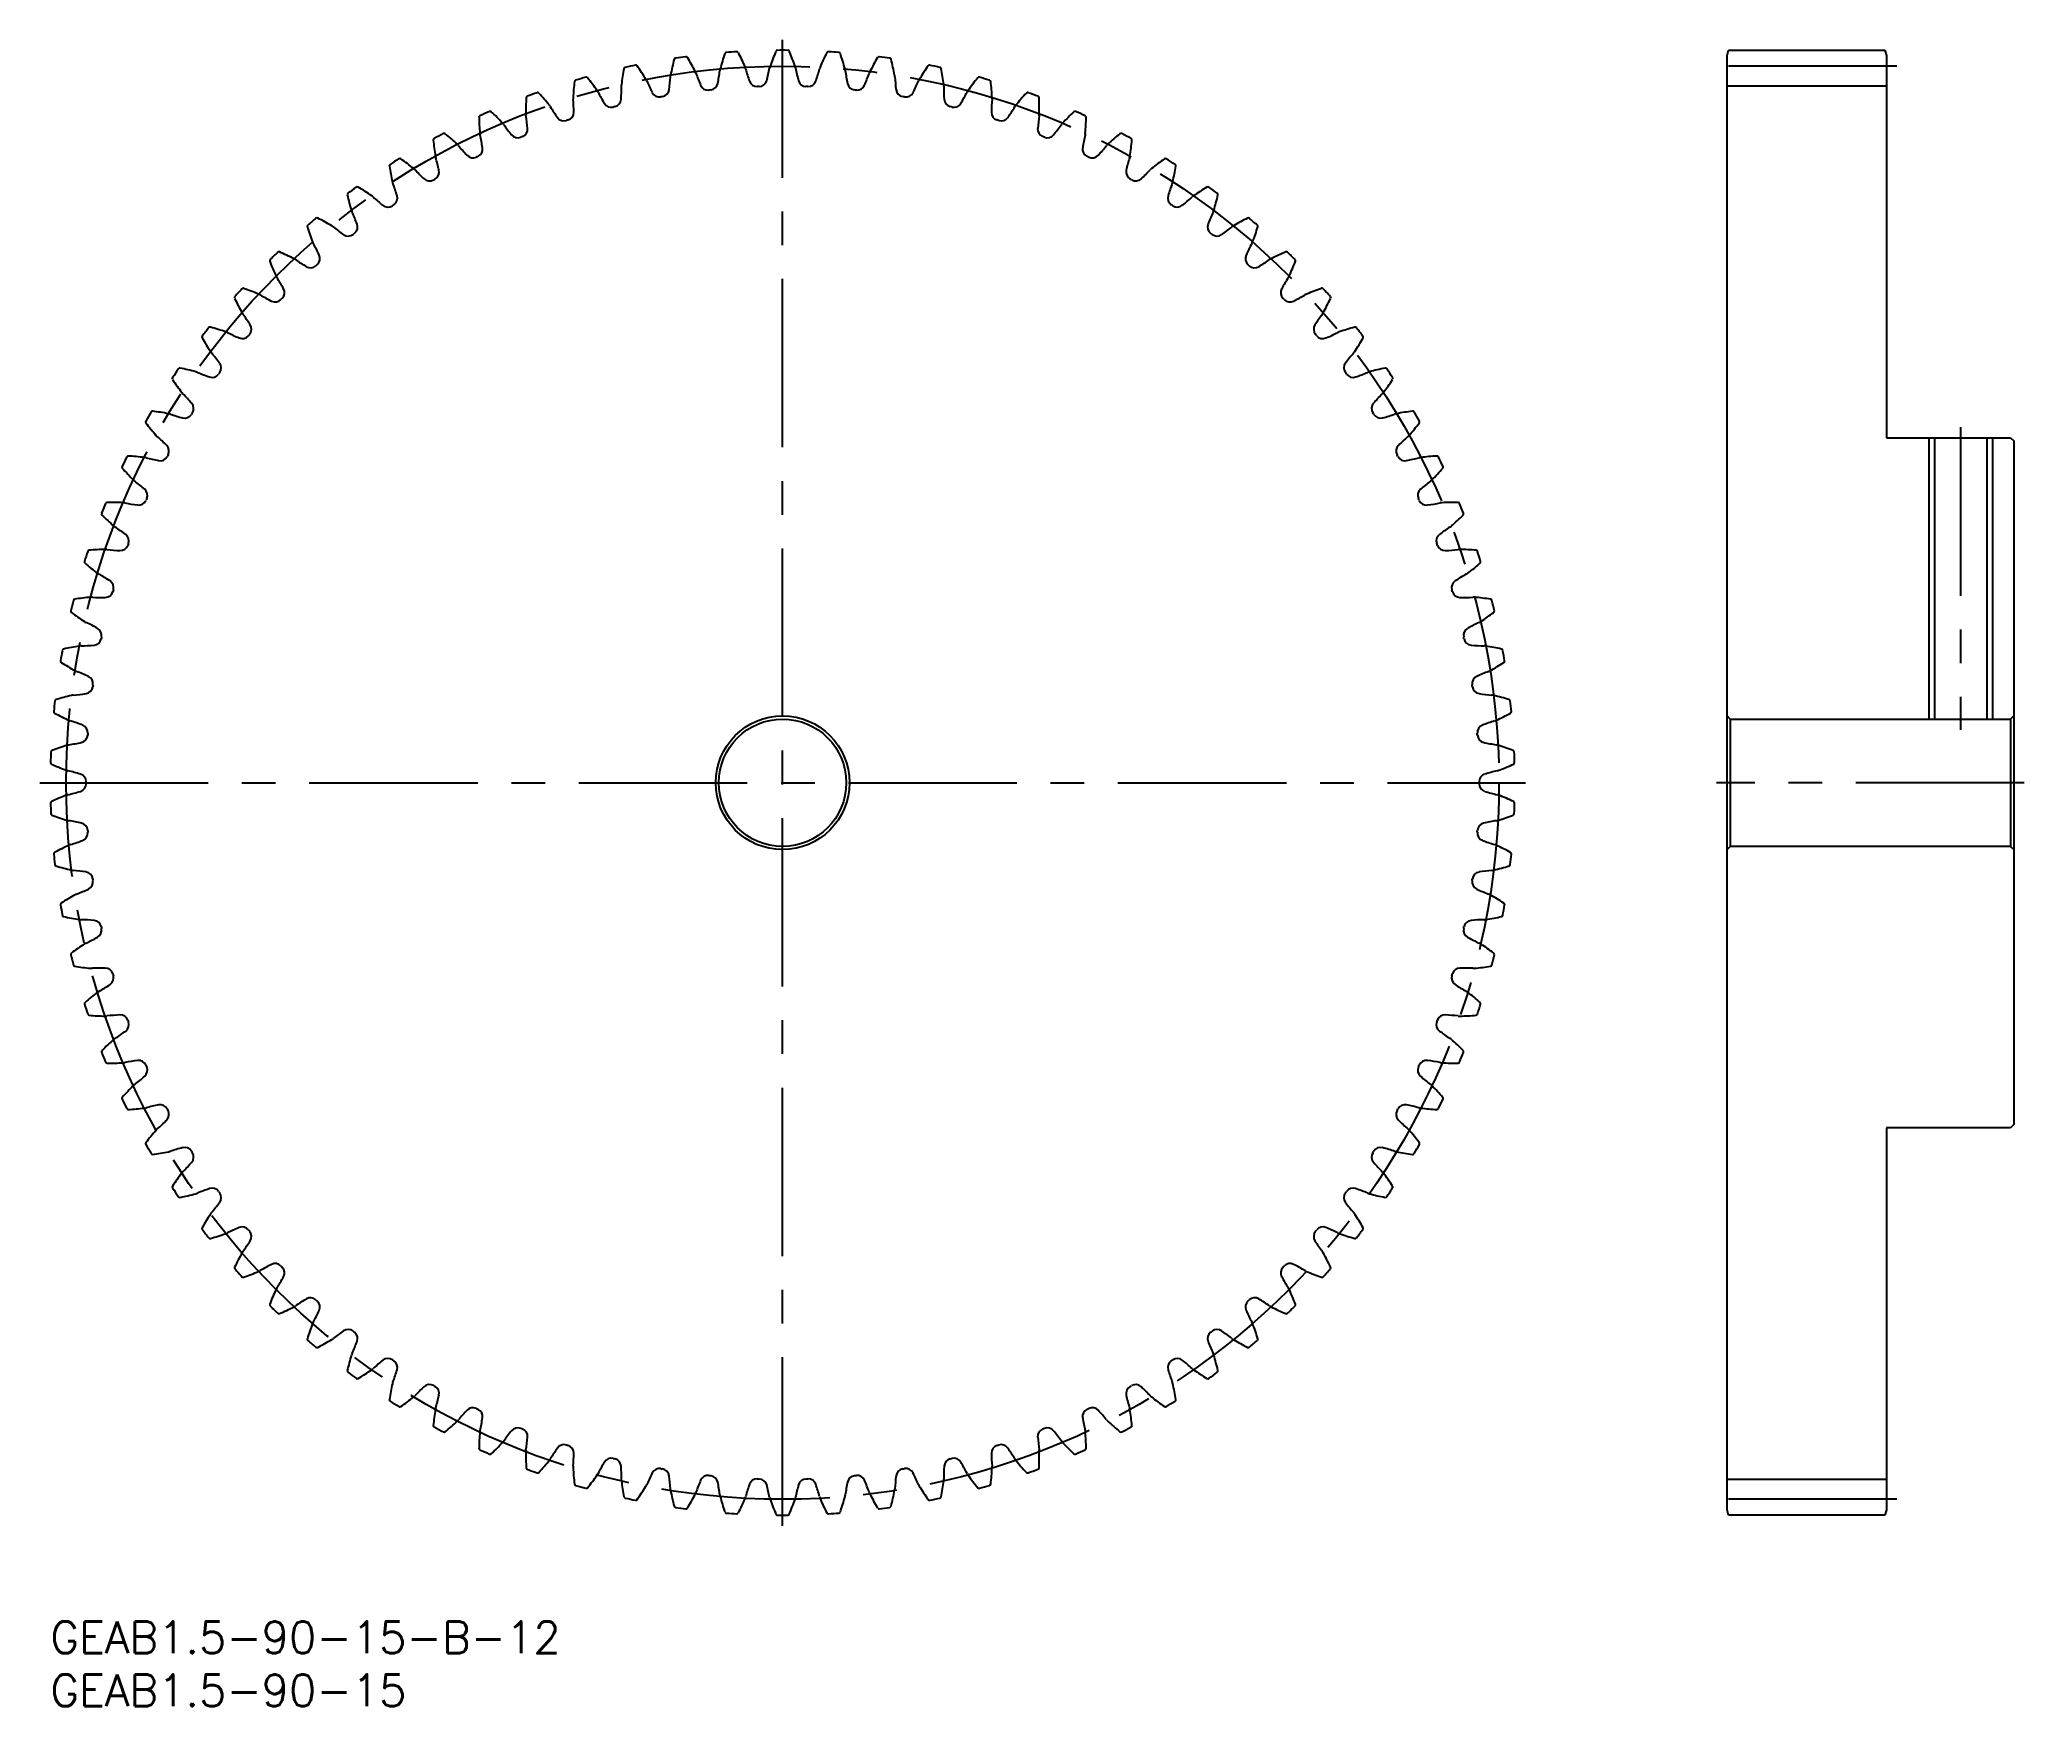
# Model space of a CAD drawing. Extents: x -1 to 186, y -8 to 149.
import ezdxf

# ---------------------------------------------------------------- set-up
doc = ezdxf.new("R2010")
doc.units = 0
doc.header["$LTSCALE"] = 0.5
doc.linetypes.add('CENTER', pattern=[50.8, 31.75, -6.35, 6.35, -6.35])
for name, color, linetype in [('MSM_CENTER', 1, 'CENTER'), ('MSM_CONTINUOUS', 7, 'CONTINUOUS'), ('MSM_NARROW', 5, 'CONTINUOUS'), ('MSM_PART_NUMBER', 7, 'CONTINUOUS')]:
    doc.layers.add(name, color=color, linetype=linetype)
doc.styles.get("Standard").update_dxf_attribs({"font": 'txt.shx', "height": 2, "bigfont": 'bigfont.shx'})

# ---------------------------------------------------------------- blocks, each defined once
blk = doc.blocks.new('*U3')
at = {"layer": 'MSM_PART_NUMBER'}
blk.add_text('GEAB1.5-90-15-B-12', height=3, dxfattribs=at).set_placement((0, -3))
blk = doc.blocks.new('*U4')
at = {"layer": 'MSM_PART_NUMBER'}
blk.add_text('GEAB1.5-90-15', height=3, dxfattribs=at).set_placement((0, -8))

msp = doc.modelspace()

# ---------------------------------------------------------------- linework, layer by layer
at = {"layer": 'MSM_CENTER'}
for p, q in [((69, 9), (69, 149)), ((174, 146.5), (157, 146.5)), ((180, 112.5), (180, 84)), ((-1, 79), (139, 79)), ((186, 79), (157, 79)), ((174, 11.5), (157, 11.5))]:
    msp.add_line(p, q, dxfattribs=at)
msp.add_circle((69, 79), 67.5, dxfattribs=at)
at = {"layer": 'MSM_CONTINUOUS'}
for p, q in [((158, 147.5), (158.13, 148)), ((158.13, 148), (172.87, 148)), ((172.87, 148), (173, 147.5)), ((158, 10.5), (158, 147.5)), ((173, 147.5), (173, 111.5)), ((173, 144.62), (158, 144.62)), ((173, 111.5), (184.7, 111.5)), ((177.54, 111.5), (177.54, 85)), ((182.46, 111.5), (182.46, 85)), ((184.7, 111.5), (185, 111.2)), ((185, 111.2), (185, 46.8)), ((158.3, 85), (158, 85.3)), ((158.3, 85), (158.3, 73)), ((158.3, 85), (184.7, 85)), ((185, 85.3), (184.7, 85)), ((184.7, 85), (184.7, 73)), ((158, 72.7), (158.3, 73)), ((184.7, 73), (158.3, 73)), ((184.7, 73), (185, 72.7)), ((185, 46.8), (184.7, 46.5)), ((173, 46.5), (173, 10.5)), ((184.7, 46.5), (173, 46.5)), ((173, 13.38), (158, 13.38)), ((158.13, 10), (158, 10.5)), ((172.87, 10), (158.13, 10)), ((173, 10.5), (172.87, 10))]:
    msp.add_line(p, q, dxfattribs=at)
for radius in [6.3, 6]:
    msp.add_circle((69, 79), radius, dxfattribs=at)
for centre, radius, start, end in [((63.7, 147.65), 0.15, 94.4144, 161.1366), ((69, 79), 69, 93.5856, 94.4144), ((64.69, 147.72), 0.15, 26.8634, 93.5856), ((44.76, 137.62), 22.5, 23, 26.8634), ((89.1, 139.16), 22.5, 157.1366, 161), ((68.5, 147.85), 0.15, 90.4144, 157.1366), ((69, 79), 69, 89.5856, 90.4144), ((69.5, 147.85), 0.15, 22.8634, 89.5856), ((48.9, 139.16), 22.5, 19, 22.8634), ((93.24, 137.62), 22.5, 153.1366, 157), ((73.31, 147.72), 0.15, 86.4144, 153.1366), ((69, 79), 69, 85.5856, 86.4144), ((74.3, 147.65), 0.15, 18.8634, 85.5856), ((76.15, 142.03), 22.5, 169.1366, 173), ((54.2, 146.24), 0.15, 102.4144, 169.1366), ((69, 79), 69, 101.5856, 102.4144), ((55.17, 146.45), 0.15, 34.8634, 101.5856), ((36.83, 133.67), 22.5, 31, 34.8634), ((80.53, 141.38), 22.5, 165.1366, 169), ((58.93, 147.11), 0.15, 98.4144, 165.1366), ((69, 79), 69, 97.5856, 98.4144), ((59.91, 147.25), 0.15, 30.8634, 97.5856), ((40.73, 135.78), 22.5, 27, 30.8634), ((59.66, 145.43), 1.25, 19.4869, 27.0001), ((43.26, 148.69), 20, 349.0151, 352.5132), ((64.32, 145.92), 1.25, 164.9999, 172.5131), ((84.85, 140.42), 22.5, 161.1366, 165), ((64.32, 145.92), 1.25, 15.4869, 23.0001), ((84.79, 151.59), 20, 195.4868, 198.9849), ((48.18, 150.32), 20, 345.0151, 348.5132), ((69, 146.08), 1.25, 160.9999, 168.5131), ((69, 146.08), 1.25, 11.4869, 19.0001), ((89.82, 150.32), 20, 191.4868, 194.9849), ((53.21, 151.59), 20, 341.0151, 344.5132), ((73.68, 145.92), 1.25, 156.9999, 164.5131), ((53.15, 140.42), 22.5, 15, 18.8634), ((73.68, 145.92), 1.25, 7.4869, 15.0001), ((94.74, 148.69), 20, 187.4868, 190.9849), ((78.34, 145.43), 1.25, 152.9999, 160.5131), ((97.27, 135.78), 22.5, 149.1366, 153), ((78.09, 147.25), 0.15, 82.4144, 149.1366), ((69, 79), 69, 81.5856, 82.4144), ((79.07, 147.11), 0.15, 14.8634, 81.5856), ((57.47, 141.38), 22.5, 11, 14.8634), ((101.17, 133.67), 22.5, 145.1366, 149), ((82.83, 146.45), 0.15, 78.4144, 145.1366), ((69, 79), 69, 77.5856, 78.4144), ((83.8, 146.24), 0.15, 10.8634, 77.5856), ((61.85, 142.03), 22.5, 7, 10.8634), ((69, 79), 69, 109.5856, 110.4144), ((45.92, 143.87), 0.15, 42.8634, 109.5856), ((71.73, 142.37), 22.5, 173.1366, 177), ((49.54, 145.04), 0.15, 106.4144, 173.1366), ((69, 79), 69, 105.5856, 106.4144), ((50.5, 145.32), 0.15, 38.8634, 105.5856), ((33.1, 131.29), 22.5, 35, 38.8634), ((50.51, 143.49), 1.25, 27.4869, 35.0001), ((69.36, 153.29), 20, 207.4868, 210.9849), ((33.81, 144.43), 20, 357.0151, 0.5132), ((55.05, 144.62), 1.25, 172.9999, 180.5131), ((55.05, 144.62), 1.25, 23.4869, 31.0001), ((74.54, 153.09), 20, 203.4868, 206.9849), ((57.38, 144.35), 0.75, 206.9849, 280.079), ((57.56, 144.38), 0.75, 279.921, 353.0151), ((38.46, 146.72), 20, 353.0151, 356.5132), ((59.66, 145.43), 1.25, 168.9999, 176.5131), ((79.69, 152.52), 20, 199.4868, 202.9849), ((61.97, 145), 0.75, 202.9849, 276.079), ((69, 79), 65.62, 95.921, 96.079), ((62.15, 145.02), 0.75, 275.921, 349.0151), ((66.59, 145.33), 0.75, 198.9849, 272.079), ((69, 79), 65.62, 91.921, 92.079), ((66.78, 145.34), 0.75, 271.921, 345.0151), ((71.22, 145.34), 0.75, 194.9849, 268.079), ((69, 79), 65.62, 87.921, 88.079), ((71.41, 145.33), 0.75, 267.921, 341.0151), ((75.85, 145.02), 0.75, 190.9849, 264.079), ((69, 79), 65.62, 83.921, 84.079), ((76.03, 145), 0.75, 263.921, 337.0151), ((58.31, 152.52), 20, 337.0151, 340.5132), ((78.34, 145.43), 1.25, 3.4869, 11.0001), ((99.54, 146.72), 20, 183.4868, 186.9849), ((80.44, 144.38), 0.75, 186.9849, 260.0789), ((80.62, 144.35), 0.75, 259.921, 333.0151), ((63.46, 153.09), 20, 333.0151, 336.5132), ((82.95, 144.62), 1.25, 148.9999, 156.5131), ((82.95, 144.62), 1.25, 359.4869, 7.0001), ((104.19, 144.43), 20, 179.4868, 182.9849), ((68.64, 153.29), 20, 329.0151, 332.5132), ((87.49, 143.49), 1.25, 144.9999, 152.5131), ((104.9, 131.29), 22.5, 141.1366, 145), ((87.5, 145.32), 0.15, 74.4144, 141.1366), ((69, 79), 69, 73.5856, 74.4144), ((88.46, 145.04), 0.15, 6.8634, 73.5856), ((66.27, 142.37), 22.5, 3, 6.8634), ((92.08, 143.87), 0.15, 70.4144, 137.1366), ((69, 79), 69, 69.5856, 70.4144), ((69, 79), 69, 113.5856, 114.4144), ((41.45, 142.1), 0.15, 46.8634, 113.5856), ((26.17, 125.79), 22.5, 43, 46.8634), ((67.31, 142.41), 22.5, 177.1366, 181), ((44.98, 143.53), 0.15, 110.4144, 177.1366), ((29.54, 128.66), 22.5, 39, 42.8634), ((46.06, 142.04), 1.25, 31.4869, 39.0001), ((64.17, 153.14), 20, 211.4868, 214.9849), ((48.58, 142.15), 0.75, 287.921, 1.0151), ((50.51, 143.49), 1.25, 176.9999, 184.5131), ((29.33, 141.81), 20, 1.0151, 4.5132), ((52.85, 143.38), 0.75, 210.9849, 284.079), ((69, 79), 65.62, 103.921, 104.079), ((53.03, 143.43), 0.75, 283.921, 357.0151), ((69, 79), 65.62, 99.921, 100.079), ((69, 79), 65.62, 79.921, 80.079), ((84.97, 143.43), 0.75, 182.9849, 256.0789), ((69, 79), 65.62, 75.921, 76.079), ((85.15, 143.38), 0.75, 255.921, 329.0151), ((108.67, 141.81), 20, 175.4868, 178.9849), ((89.42, 142.15), 0.75, 178.9849, 252.0789), ((87.49, 143.49), 1.25, 355.4869, 3.0001), ((73.83, 153.14), 20, 325.0151, 328.5132), ((91.94, 142.04), 1.25, 140.9999, 148.5131), ((108.46, 128.66), 22.5, 137.1366, 141), ((93.02, 143.53), 0.15, 2.8634, 69.5856), ((70.69, 142.41), 22.5, 359, 2.8634), ((111.83, 125.79), 22.5, 133.1366, 137), ((96.55, 142.1), 0.15, 66.4144, 133.1366), ((69, 79), 69, 65.5856, 66.4144), ((40.54, 141.69), 0.15, 114.4144, 181.1366), ((62.89, 142.14), 22.5, 181.1366, 185), ((41.71, 140.28), 1.25, 35.4869, 43.0001), ((59.01, 152.62), 20, 215.4868, 218.9849), ((44.22, 140.58), 0.75, 291.921, 5.0151), ((46.06, 142.04), 1.25, 180.9999, 188.5131), ((25.04, 138.89), 20, 5.0151, 8.5132), ((48.4, 142.1), 0.75, 214.9849, 288.079), ((69, 79), 65.62, 107.921, 108.079), ((69, 79), 65.62, 71.921, 72.079), ((89.6, 142.1), 0.75, 251.921, 325.0151), ((112.96, 138.89), 20, 171.4868, 174.9849), ((93.78, 140.58), 0.75, 174.9849, 248.0789), ((91.94, 142.04), 1.25, 351.4869, 359.0001), ((78.99, 152.62), 20, 321.0151, 324.5132), ((96.29, 140.28), 1.25, 136.9999, 144.5131), ((97.46, 141.69), 0.15, 358.8634, 65.5856), ((75.11, 142.14), 22.5, 355, 358.8634), ((36.24, 139.56), 0.15, 118.4144, 185.1366), ((58.5, 141.56), 22.5, 185.1366, 189), ((69, 79), 69, 117.5856, 118.4144), ((37.12, 140.02), 0.15, 50.8635, 117.5856), ((23.01, 122.69), 22.5, 47, 50.8634), ((37.51, 138.23), 1.25, 39.4869, 47.0001), ((53.9, 151.74), 20, 219.4868, 222.9849), ((39.99, 138.7), 0.75, 295.921, 9.0151), ((41.71, 140.28), 1.25, 184.9999, 192.5131), ((20.97, 135.68), 20, 9.0151, 12.5132), ((44.05, 140.51), 0.75, 218.9849, 292.079), ((69, 79), 65.62, 111.921, 112.079), ((69, 79), 65.62, 67.921, 68.079), ((93.95, 140.51), 0.75, 247.921, 321.0151), ((98.01, 138.7), 0.75, 170.9849, 244.0789), ((117.03, 135.68), 20, 167.4868, 170.9849), ((96.29, 140.28), 1.25, 347.4869, 355.0001), ((84.1, 151.74), 20, 317.0151, 320.5132), ((100.49, 138.23), 1.25, 132.9999, 140.5131), ((114.99, 122.69), 22.5, 129.1366, 133), ((100.88, 140.02), 0.15, 62.4144, 129.1366), ((69, 79), 69, 61.5856, 62.4144), ((79.5, 141.56), 22.5, 351, 354.8634), ((101.76, 139.56), 0.15, 354.8634, 61.5856), ((32.09, 137.12), 0.15, 122.4144, 189.1366), ((54.16, 140.67), 22.5, 189.1366, 193), ((69, 79), 69, 121.5856, 122.4144), ((32.94, 137.65), 0.15, 54.8634, 121.5856), ((20.08, 119.37), 22.5, 51, 54.8634), ((33.45, 135.89), 1.25, 43.4869, 51.0001), ((48.87, 150.51), 20, 223.4868, 226.9849), ((35.89, 136.53), 0.75, 299.921, 13.0151), ((37.51, 138.23), 1.25, 188.9999, 196.5131), ((17.14, 132.19), 20, 13.0151, 16.5132), ((39.82, 138.62), 0.75, 222.9849, 296.079), ((69, 79), 65.62, 115.921, 116.079), ((69, 79), 65.62, 63.921, 64.079), ((98.18, 138.62), 0.75, 243.921, 317.0151), ((102.11, 136.53), 0.75, 166.9849, 240.0789), ((120.86, 132.19), 20, 163.4868, 166.9849), ((100.49, 138.23), 1.25, 343.4869, 351.0001), ((89.13, 150.51), 20, 313.0151, 316.5132), ((104.55, 135.89), 1.25, 128.9999, 136.5131), ((117.92, 119.37), 22.5, 125.1366, 129), ((105.06, 137.65), 0.15, 58.4144, 125.1366), ((69, 79), 69, 57.5856, 58.4144), ((83.84, 140.67), 22.5, 347, 350.8634), ((105.91, 137.12), 0.15, 350.8634, 57.5856), ((69, 79), 69, 125.5856, 126.4144), ((28.93, 134.99), 0.15, 58.8634, 125.5856), ((17.38, 115.86), 22.5, 55, 58.8634), ((33.45, 135.89), 1.25, 192.9999, 200.5131), ((13.55, 128.45), 20, 17.0151, 20.5132), ((35.73, 136.44), 0.75, 226.9849, 300.079), ((69, 79), 65.62, 119.921, 120.079), ((69, 79), 65.62, 59.921, 60.079), ((102.27, 136.44), 0.75, 239.921, 313.0151), ((124.45, 128.45), 20, 159.4868, 162.9849), ((104.55, 135.89), 1.25, 339.4869, 347.0001), ((120.62, 115.86), 22.5, 121.1366, 125), ((109.07, 134.99), 0.15, 54.4144, 121.1366), ((69, 79), 69, 53.5856, 54.4144), ((28.13, 134.41), 0.15, 126.4144, 193.1366), ((49.89, 139.49), 22.5, 193.1366, 197), ((29.57, 133.27), 1.25, 196.9999, 204.5131), ((29.57, 133.27), 1.25, 47.4869, 55.0001), ((43.93, 148.93), 20, 227.4868, 230.9849), ((31.81, 133.98), 0.75, 230.9849, 304.079), ((69, 79), 65.62, 123.921, 124.079), ((31.96, 134.08), 0.75, 303.921, 17.0151), ((106.04, 134.08), 0.75, 162.9849, 236.079), ((69, 79), 65.62, 55.921, 56.079), ((106.19, 133.98), 0.75, 235.921, 309.0151), ((94.07, 148.93), 20, 309.0151, 312.5132), ((108.43, 133.27), 1.25, 124.9999, 132.5131), ((108.43, 133.27), 1.25, 335.4869, 343.0001), ((88.11, 139.49), 22.5, 343, 346.8634), ((109.87, 134.41), 0.15, 346.8634, 53.5856), ((24.36, 131.42), 0.15, 130.4144, 197.1366), ((45.72, 138.01), 22.5, 197.1366, 201), ((69, 79), 69, 129.5856, 130.4144), ((25.13, 132.06), 0.15, 62.8634, 129.5856), ((14.93, 112.17), 22.5, 59, 62.8634), ((25.88, 130.39), 1.25, 51.4869, 59.0001), ((39.11, 147.01), 20, 231.4868, 234.9849), ((10.24, 124.46), 20, 21.0151, 24.5132), ((28.21, 131.36), 0.75, 307.921, 21.0151), ((109.79, 131.36), 0.75, 158.9849, 232.079), ((127.76, 124.46), 20, 155.4868, 158.9849), ((98.89, 147.01), 20, 305.0151, 308.5132), ((112.12, 130.39), 1.25, 120.9999, 128.5131), ((123.07, 112.17), 22.5, 117.1366, 121), ((112.87, 132.06), 0.15, 50.4144, 117.1366), ((69, 79), 69, 49.5856, 50.4144), ((92.28, 138.01), 22.5, 339, 342.8634), ((113.64, 131.42), 0.15, 342.8634, 49.5856), ((25.88, 130.39), 1.25, 200.9999, 208.5131), ((7.21, 120.25), 20, 25.0151, 28.5132), ((28.06, 131.25), 0.75, 234.9849, 308.079), ((69, 79), 65.62, 127.921, 128.079), ((69, 79), 65.62, 51.921, 52.079), ((109.94, 131.25), 0.75, 231.921, 305.0151), ((130.79, 120.25), 20, 151.4868, 154.9849), ((112.12, 130.39), 1.25, 331.4869, 339.0001), ((20.82, 128.18), 0.15, 134.4144, 201.1366), ((41.66, 136.24), 22.5, 201.1366, 205), ((69, 79), 69, 133.5856, 134.4144), ((21.53, 128.87), 0.15, 66.8634, 133.5856), ((12.75, 108.32), 22.5, 63, 66.8634), ((22.4, 127.26), 1.25, 55.4869, 63.0001), ((34.44, 144.76), 20, 235.4868, 238.9849), ((24.52, 128.26), 0.75, 238.9849, 312.079), ((69, 79), 65.62, 131.921, 132.079), ((24.65, 128.39), 0.75, 311.921, 25.0151), ((113.35, 128.39), 0.75, 154.9849, 228.079), ((69, 79), 65.62, 47.921, 48.079), ((113.48, 128.26), 0.75, 227.921, 301.0151), ((103.56, 144.76), 20, 301.0151, 304.5132), ((115.6, 127.26), 1.25, 116.9999, 124.5131), ((125.25, 108.32), 22.5, 113.1366, 117), ((116.47, 128.87), 0.15, 46.4144, 113.1366), ((69, 79), 69, 45.5856, 46.4144), ((96.34, 136.24), 22.5, 335, 338.8634), ((117.18, 128.18), 0.15, 338.8634, 45.5856), ((69, 79), 69, 137.5856, 138.4144), ((18.17, 125.44), 0.15, 70.8634, 137.5856), ((10.84, 104.32), 22.5, 67, 70.8634), ((22.4, 127.26), 1.25, 204.9999, 212.5131), ((4.48, 115.84), 20, 29.0151, 32.5132), ((21.32, 125.17), 0.75, 315.921, 29.0151), ((116.68, 125.17), 0.75, 150.9849, 224.0789), ((133.52, 115.84), 20, 147.4868, 150.9849), ((115.6, 127.26), 1.25, 327.4869, 335.0001), ((127.16, 104.32), 22.5, 109.1366, 113), ((119.83, 125.44), 0.15, 42.4144, 109.1366), ((69, 79), 69, 41.5856, 42.4144), ((17.5, 124.7), 0.15, 138.4144, 205.1366), ((37.74, 134.19), 22.5, 205.1366, 209), ((19.15, 123.89), 1.25, 59.4869, 67.0001), ((29.93, 142.19), 20, 239.4868, 242.9849), ((21.19, 125.04), 0.75, 242.9849, 316.079), ((69, 79), 65.62, 135.921, 136.079), ((69, 79), 65.62, 43.921, 44.079), ((116.81, 125.04), 0.75, 223.921, 297.0151), ((108.07, 142.19), 20, 297.0151, 300.5132), ((118.85, 123.89), 1.25, 112.9999, 120.5131), ((100.26, 134.19), 22.5, 331, 334.8634), ((120.5, 124.7), 0.15, 334.8634, 41.5856), ((69, 79), 69, 141.5856, 142.4144), ((15.05, 121.78), 0.15, 74.8634, 141.5856), ((9.22, 100.2), 22.5, 71, 74.8634), ((19.15, 123.89), 1.25, 208.9999, 216.5131), ((2.07, 111.25), 20, 33.0151, 36.5132), ((18.21, 121.74), 0.75, 319.921, 33.0151), ((119.79, 121.74), 0.75, 146.9849, 220.0789), ((135.93, 111.25), 20, 143.4868, 146.9849), ((118.85, 123.89), 1.25, 323.4869, 331.0001), ((128.78, 100.2), 22.5, 105.1366, 109), ((122.95, 121.78), 0.15, 38.4144, 105.1366), ((69, 79), 69, 37.5856, 38.4144), ((14.44, 120.99), 0.15, 142.4144, 209.1366), ((33.96, 131.88), 22.5, 209.1366, 213), ((16.14, 120.3), 1.25, 63.4869, 71.0001), ((25.62, 139.31), 20, 243.4868, 246.9849), ((18.1, 121.59), 0.75, 246.9849, 320.079), ((69, 79), 65.62, 139.921, 140.079), ((69, 79), 65.62, 39.921, 40.079), ((119.9, 121.59), 0.75, 219.921, 293.0151), ((112.38, 139.31), 20, 293.0151, 296.5132), ((121.86, 120.3), 1.25, 108.9999, 116.5131), ((104.04, 131.88), 22.5, 327, 330.8634), ((123.56, 120.99), 0.15, 330.8634, 37.5856), ((69, 79), 69, 145.5856, 146.4144), ((12.2, 117.91), 0.15, 78.8634, 145.5856), ((7.88, 95.98), 22.5, 75, 78.8634), ((16.14, 120.3), 1.25, 212.9999, 220.5131), ((-0.02, 106.5), 20, 37.0151, 40.5132), ((15.36, 118.09), 0.75, 323.921, 37.0151), ((122.64, 118.09), 0.75, 142.9849, 216.0789), ((138.02, 106.5), 20, 139.4868, 142.9849), ((121.86, 120.3), 1.25, 319.4869, 327.0001), ((130.12, 95.98), 22.5, 101.1366, 105), ((125.8, 117.91), 0.15, 34.4144, 101.1366), ((69, 79), 69, 33.5856, 34.4144), ((11.64, 117.09), 0.15, 146.4144, 213.1366), ((30.36, 129.3), 22.5, 213.1366, 217), ((13.38, 116.51), 1.25, 67.4869, 75.0001), ((21.52, 136.14), 20, 247.4868, 250.9849), ((15.25, 117.94), 0.75, 250.9849, 324.079), ((69, 79), 65.62, 143.921, 144.079), ((69, 79), 65.62, 35.921, 36.079), ((122.75, 117.94), 0.75, 215.921, 289.0151), ((116.48, 136.14), 20, 289.0151, 292.5132), ((124.62, 116.51), 1.25, 104.9999, 112.5131), ((107.64, 129.3), 22.5, 323, 326.8634), ((126.36, 117.09), 0.15, 326.8634, 33.5856), ((13.38, 116.51), 1.25, 216.9999, 224.5131), ((-1.77, 101.62), 20, 41.0151, 44.5132), ((12.76, 114.25), 0.75, 327.921, 41.0151), ((125.24, 114.25), 0.75, 138.9849, 212.0789), ((139.77, 101.62), 20, 135.4868, 138.9849), ((124.62, 116.51), 1.25, 315.4869, 323.0001), ((9.13, 112.99), 0.15, 150.4144, 217.1366), ((69, 79), 69, 149.5856, 150.4144), ((26.94, 126.49), 22.5, 217.1366, 221), ((9.62, 113.86), 0.15, 82.8634, 149.5856), ((6.85, 91.68), 22.5, 79, 82.8634), ((10.9, 112.54), 1.25, 71.4869, 79.0001), ((17.65, 132.69), 20, 251.4868, 254.9849), ((12.66, 114.1), 0.75, 254.9849, 328.079), ((69, 79), 65.62, 147.921, 148.079), ((69, 79), 65.62, 31.921, 32.079), ((125.34, 114.1), 0.75, 211.921, 285.0151), ((120.35, 132.69), 20, 285.0151, 288.5132), ((127.1, 112.54), 1.25, 100.9999, 108.5131), ((131.15, 91.68), 22.5, 97.1366, 101), ((111.06, 126.49), 22.5, 319, 322.8634), ((128.38, 113.86), 0.15, 30.4144, 97.1366), ((69, 79), 69, 29.5856, 30.4144), ((128.87, 112.99), 0.15, 322.8634, 29.5856), ((10.9, 112.54), 1.25, 220.9999, 228.5131), ((-3.17, 96.63), 20, 45.0151, 48.5132), ((10.44, 110.24), 0.75, 331.921, 45.0151), ((127.56, 110.24), 0.75, 134.9849, 208.0789), ((141.17, 96.63), 20, 131.4868, 134.9849), ((127.1, 112.54), 1.25, 311.4869, 319.0001), ((6.9, 108.73), 0.15, 154.4144, 221.1366), ((69, 79), 69, 153.5856, 154.4144), ((23.73, 123.44), 22.5, 221.1366, 225), ((7.34, 109.63), 0.15, 86.8634, 153.5856), ((6.11, 87.31), 22.5, 83, 86.8634), ((8.71, 108.41), 1.25, 75.4869, 83.0001), ((14.03, 128.98), 20, 255.4868, 258.9849), ((10.35, 110.08), 0.75, 258.9849, 332.079), ((69, 79), 65.62, 151.921, 152.079), ((69, 79), 65.62, 27.921, 28.079), ((127.65, 110.08), 0.75, 207.921, 281.0151), ((123.97, 128.98), 20, 281.0151, 284.5132), ((129.29, 108.41), 1.25, 96.9999, 104.5131), ((131.89, 87.31), 22.5, 93.1366, 97), ((114.27, 123.44), 22.5, 315, 318.8634), ((130.66, 109.63), 0.15, 26.4144, 93.1366), ((69, 79), 69, 25.5856, 26.4144), ((131.1, 108.73), 0.15, 318.8634, 25.5856), ((8.71, 108.41), 1.25, 224.9999, 232.5131), ((-4.22, 91.55), 20, 49.0151, 52.5132), ((8.4, 106.08), 0.75, 335.921, 49.0151), ((129.6, 106.08), 0.75, 130.9849, 204.0789), ((142.22, 91.55), 20, 127.4868, 130.9849), ((129.29, 108.41), 1.25, 307.4869, 315.0001), ((69, 79), 69, 157.5856, 158.4144), ((5.35, 105.25), 0.15, 90.8634, 157.5856), ((5.69, 82.91), 22.5, 87, 90.8634), ((6.8, 104.13), 1.25, 79.4869, 87.0001), ((10.68, 125.02), 20, 259.4868, 262.9849), ((8.33, 105.91), 0.75, 262.9849, 336.079), ((69, 79), 65.62, 155.921, 156.079), ((69, 79), 65.62, 23.921, 24.079), ((129.67, 105.91), 0.75, 203.921, 277.0151), ((127.32, 125.02), 20, 277.0151, 280.5132), ((131.2, 104.13), 1.25, 92.9999, 100.5131), ((132.31, 82.91), 22.5, 89.1366, 93), ((132.65, 105.25), 0.15, 22.4144, 89.1366), ((69, 79), 69, 21.5856, 22.4144), ((4.98, 104.33), 0.15, 158.4144, 225.1366), ((20.74, 120.17), 22.5, 225.1366, 229), ((6.8, 104.13), 1.25, 228.9999, 236.5131), ((-4.92, 86.41), 20, 53.0151, 56.5132), ((142.92, 86.41), 20, 123.4868, 126.9849), ((131.2, 104.13), 1.25, 303.4869, 311.0001), ((117.26, 120.17), 22.5, 311, 314.8634), ((133.02, 104.33), 0.15, 314.8634, 21.5856), ((6.6, 101.62), 0.75, 266.9849, 340.079), ((6.66, 101.79), 0.75, 339.921, 53.0151), ((69, 79), 65.62, 159.921, 160.079), ((131.34, 101.79), 0.75, 126.9849, 200.0789), ((69, 79), 65.62, 19.921, 20.079), ((131.4, 101.62), 0.75, 199.921, 273.0151), ((69, 79), 69, 161.5856, 162.4144), ((3.37, 99.8), 0.15, 162.4144, 229.1366), ((17.99, 116.7), 22.5, 229.1366, 233), ((3.68, 100.75), 0.15, 94.8634, 161.5856), ((5.57, 78.48), 22.5, 91, 94.8634), ((5.2, 99.73), 1.25, 83.4869, 91.0001), ((7.61, 120.84), 20, 263.4868, 266.9849), ((130.39, 120.84), 20, 273.0151, 276.5132), ((132.8, 99.73), 1.25, 88.9999, 96.5131), ((132.43, 78.48), 22.5, 85.1366, 89), ((120.01, 116.7), 22.5, 307, 310.8634), ((134.32, 100.75), 0.15, 18.4144, 85.1366), ((69, 79), 69, 17.5856, 18.4144), ((134.63, 99.8), 0.15, 310.8632, 17.5856), ((5.2, 99.73), 1.25, 232.9999, 240.5131), ((-5.26, 81.24), 20, 57.0151, 60.5132), ((5.22, 97.38), 0.75, 343.921, 57.0151), ((132.78, 97.38), 0.75, 122.9849, 196.0789), ((143.26, 81.24), 20, 119.4868, 122.9849), ((132.8, 99.73), 1.25, 299.4869, 307.0001), ((69, 79), 69, 165.5856, 166.4144), ((2.32, 96.14), 0.15, 98.8634, 165.5856), ((5.76, 74.06), 22.5, 95, 98.8634), ((3.91, 95.23), 1.25, 87.4869, 95.0001), ((4.84, 116.45), 20, 267.4868, 270.9849), ((5.17, 97.21), 0.75, 270.9849, 344.079), ((69, 79), 65.62, 163.921, 164.079), ((69, 79), 65.62, 15.921, 16.079), ((132.83, 97.21), 0.75, 195.921, 269.0151), ((133.16, 116.45), 20, 269.0151, 272.5132), ((134.09, 95.23), 1.25, 84.9999, 92.5131), ((132.24, 74.06), 22.5, 81.1366, 85), ((135.68, 96.14), 0.15, 14.4144, 81.1366), ((69, 79), 69, 13.5856, 14.4144), ((2.08, 95.17), 0.15, 166.4144, 233.1366), ((15.48, 113.05), 22.5, 233.1366, 237), ((3.91, 95.23), 1.25, 236.9999, 244.5131), ((-5.23, 76.05), 20, 61.0151, 64.5132), ((4.09, 92.89), 0.75, 347.921, 61.0151), ((133.91, 92.89), 0.75, 118.9849, 192.079), ((143.23, 76.05), 20, 115.4868, 118.9849), ((134.09, 95.23), 1.25, 295.4869, 303.0001), ((122.52, 113.05), 22.5, 303, 306.8634), ((135.92, 95.17), 0.15, 306.8634, 13.5856), ((6.26, 69.66), 22.5, 99, 102.8634), ((2.94, 90.65), 1.25, 91.4869, 99.0001), ((2.38, 111.89), 20, 271.4868, 274.9849), ((4.06, 92.71), 0.75, 274.9849, 348.079), ((69, 79), 65.62, 167.921, 168.079), ((69, 79), 65.62, 11.921, 12.079), ((133.94, 92.71), 0.75, 191.921, 265.0151), ((135.62, 111.89), 20, 265.0151, 268.5132), ((135.06, 90.65), 1.25, 80.9999, 88.5131), ((131.74, 69.66), 22.5, 77.1366, 81), ((69, 79), 69, 169.5856, 170.4144), ((1.11, 90.47), 0.15, 170.4144, 237.1366), ((13.24, 109.24), 22.5, 237.1366, 241), ((1.28, 91.45), 0.15, 102.8634, 169.5856), ((124.76, 109.24), 22.5, 299, 302.8634), ((136.72, 91.45), 0.15, 10.4144, 77.1366), ((69, 79), 69, 9.5856, 10.4144), ((136.89, 90.47), 0.15, 302.8634, 9.5856), ((2.94, 90.65), 1.25, 240.9999, 248.5131), ((-4.85, 70.88), 20, 65.0151, 68.5132), ((3.26, 88.15), 0.75, 278.9849, 352.079), ((3.28, 88.33), 0.75, 351.921, 65.0151), ((69, 79), 65.62, 171.921, 172.079), ((134.72, 88.33), 0.75, 114.9849, 188.079), ((69, 79), 65.62, 7.921, 8.079), ((134.74, 88.15), 0.75, 187.921, 261.0151), ((142.85, 70.88), 20, 111.4868, 114.9849), ((135.06, 90.65), 1.25, 291.4869, 299.0001), ((69, 79), 69, 173.5856, 174.4144), ((0.58, 86.69), 0.15, 106.8634, 173.5856), ((7.06, 65.3), 22.5, 103, 106.8634), ((2.28, 86.01), 1.25, 95.4869, 103.0001), ((0.25, 107.16), 20, 275.4868, 278.9849), ((137.75, 107.16), 20, 261.0151, 264.5132), ((135.72, 86.01), 1.25, 76.9999, 84.5131), ((130.94, 65.3), 22.5, 73.1366, 77), ((137.42, 86.69), 0.15, 6.4144, 73.1366), ((69, 79), 69, 5.5856, 6.4144), ((0.48, 85.7), 0.15, 174.4144, 241.1366), ((11.27, 105.27), 22.5, 241.1366, 245), ((2.28, 86.01), 1.25, 244.9999, 252.5131), ((-4.1, 65.75), 20, 69.0151, 72.5132), ((2.79, 83.72), 0.75, 355.921, 69.0151), ((135.21, 83.72), 0.75, 110.9849, 184.079), ((142.1, 65.75), 20, 107.4868, 110.9849), ((135.72, 86.01), 1.25, 287.4869, 295.0001), ((126.73, 105.27), 22.5, 295, 298.8634), ((137.52, 85.7), 0.15, 298.8634, 5.5856), ((8.17, 61.02), 22.5, 107, 110.8634), ((1.96, 81.34), 1.25, 99.4869, 107.0001), ((-1.54, 102.3), 20, 279.4868, 282.9849), ((2.78, 83.54), 0.75, 282.9849, 356.079), ((69, 79), 65.62, 175.921, 176.079), ((69, 79), 65.62, 3.921, 4.079), ((135.22, 83.54), 0.75, 183.921, 257.0151), ((139.54, 102.3), 20, 257.0151, 260.5132), ((136.04, 81.34), 1.25, 72.9999, 80.5131), ((129.83, 61.02), 22.5, 69.1366, 73), ((69, 79), 69, 177.5856, 178.4144), ((0.18, 80.91), 0.15, 178.4144, 245.1366), ((0.21, 81.9), 0.15, 110.8634, 177.5856), ((9.57, 101.18), 22.5, 245.1366, 249), ((128.43, 101.18), 22.5, 291, 294.8634), ((137.79, 81.9), 0.15, 2.4144, 69.1366), ((137.82, 80.91), 0.15, 294.8634, 1.5856), ((69, 79), 69, 1.5856, 2.4144), ((1.96, 81.34), 1.25, 248.9999, 256.5131), ((-3, 60.68), 20, 73.0151, 76.5132), ((2.63, 79.09), 0.75, 359.921, 73.0151), ((2.63, 78.91), 0.75, 286.9849, 0.079), ((69, 79), 65.62, 179.921, 180.079), ((135.37, 79.09), 0.75, 106.9849, 180.0789), ((69, 79), 65.62, 359.921, 0.079), ((135.37, 78.91), 0.75, 179.921, 253.0151), ((141, 60.68), 20, 103.4868, 106.9849), ((136.04, 81.34), 1.25, 283.4869, 291.0001), ((0.18, 77.09), 0.15, 114.8634, 181.5856), ((69, 79), 69, 181.5856, 182.4144), ((9.57, 56.82), 22.5, 111, 114.8634), ((1.96, 76.66), 1.25, 103.4869, 111.0001), ((-3, 97.32), 20, 283.4868, 286.9849), ((141, 97.32), 20, 253.0151, 256.5132), ((136.04, 76.66), 1.25, 68.9999, 76.5131), ((128.43, 56.82), 22.5, 65.1366, 69), ((137.82, 77.09), 0.15, 358.4144, 65.1366), ((69, 79), 69, 357.5856, 358.4144), ((0.21, 76.1), 0.15, 182.4144, 249.1366), ((8.17, 96.98), 22.5, 249.1366, 253), ((1.96, 76.66), 1.25, 252.9999, 260.5131), ((-1.54, 55.7), 20, 77.0151, 80.5132), ((2.78, 74.46), 0.75, 3.921, 77.0151), ((135.22, 74.46), 0.75, 102.9849, 176.0789), ((139.54, 55.7), 20, 99.4868, 102.9849), ((136.04, 76.66), 1.25, 279.4869, 287.0001), ((129.83, 96.98), 22.5, 287, 290.8634), ((137.79, 76.1), 0.15, 290.8634, 357.5856), ((11.27, 52.73), 22.5, 115, 118.8634), ((2.28, 71.99), 1.25, 107.4869, 115.0001), ((-4.1, 92.25), 20, 287.4868, 290.9849), ((2.79, 74.28), 0.75, 290.9849, 4.079), ((69, 79), 65.62, 183.921, 184.079), ((69, 79), 65.62, 355.921, 356.079), ((135.21, 74.28), 0.75, 175.921, 249.0151), ((142.1, 92.25), 20, 249.0151, 252.5132), ((135.72, 71.99), 1.25, 64.9999, 72.5131), ((126.73, 52.73), 22.5, 61.1366, 65), ((0.48, 72.3), 0.15, 118.8634, 185.5856), ((69, 79), 69, 185.5856, 186.4144), ((0.58, 71.31), 0.15, 186.4144, 253.1366), ((7.06, 92.7), 22.5, 253.1366, 257), ((130.94, 92.7), 22.5, 283, 286.8634), ((137.42, 71.31), 0.15, 286.8634, 353.5856), ((69, 79), 69, 353.5856, 354.4144), ((137.52, 72.3), 0.15, 354.4144, 61.1366), ((2.28, 71.99), 1.25, 256.9999, 264.5131), ((0.25, 50.84), 20, 81.0151, 84.5132), ((3.26, 69.85), 0.75, 7.921, 81.0151), ((3.28, 69.67), 0.75, 294.9849, 8.079), ((69, 79), 65.62, 187.921, 188.079), ((69, 79), 65.62, 351.921, 352.079), ((134.72, 69.67), 0.75, 171.921, 245.0151), ((134.74, 69.85), 0.75, 98.9849, 172.0789), ((137.75, 50.84), 20, 95.4868, 98.9849), ((135.72, 71.99), 1.25, 275.4869, 283.0001), ((1.11, 67.53), 0.15, 122.8634, 189.5856), ((69, 79), 69, 189.5856, 190.4144), ((13.24, 48.76), 22.5, 119, 122.8634), ((2.94, 67.35), 1.25, 111.4869, 119.0001), ((-4.85, 87.12), 20, 291.4868, 294.9849), ((142.85, 87.12), 20, 245.0151, 248.5132), ((135.06, 67.35), 1.25, 60.9999, 68.5131), ((124.76, 48.76), 22.5, 57.1366, 61), ((69, 79), 69, 349.5856, 350.4144), ((136.89, 67.53), 0.15, 350.4144, 57.1366), ((1.28, 66.55), 0.15, 190.4144, 257.1366), ((6.26, 88.34), 22.5, 257.1366, 261), ((2.94, 67.35), 1.25, 260.9999, 268.5131), ((2.38, 46.11), 20, 85.0151, 88.5132), ((4.06, 65.29), 0.75, 11.921, 85.0151), ((133.94, 65.29), 0.75, 94.9849, 168.079), ((135.62, 46.11), 20, 91.4868, 94.9849), ((135.06, 67.35), 1.25, 271.4869, 279.0001), ((131.74, 88.34), 22.5, 279, 282.8634), ((136.72, 66.55), 0.15, 282.8632, 349.5856), ((15.48, 44.95), 22.5, 123, 126.8634), ((3.91, 62.77), 1.25, 115.4869, 123.0001), ((-5.23, 81.95), 20, 295.4868, 298.9849), ((4.09, 65.11), 0.75, 298.9849, 12.079), ((69, 79), 65.62, 191.921, 192.079), ((133.91, 65.11), 0.75, 167.921, 241.0151), ((69, 79), 65.62, 347.921, 348.079), ((143.23, 81.95), 20, 241.0151, 244.5132), ((134.09, 62.77), 1.25, 56.9999, 64.5131), ((122.52, 44.95), 22.5, 53.1366, 57), ((2.08, 62.83), 0.15, 126.8634, 193.5856), ((69, 79), 69, 193.5856, 194.4144), ((2.32, 61.86), 0.15, 194.4144, 261.1366), ((5.76, 83.94), 22.5, 261.1366, 265), ((132.24, 83.94), 22.5, 275, 278.8634), ((135.68, 61.86), 0.15, 278.8632, 345.5856), ((69, 79), 69, 345.5856, 346.4144), ((135.92, 62.83), 0.15, 346.4144, 53.1366), ((3.91, 62.77), 1.25, 264.9999, 272.5131), ((4.84, 41.55), 20, 89.0151, 92.5132), ((-5.26, 76.76), 20, 299.4868, 302.9849), ((5.17, 60.79), 0.75, 15.921, 89.0151), ((5.22, 60.62), 0.75, 302.9849, 16.079), ((69, 79), 65.62, 195.921, 196.079), ((132.78, 60.62), 0.75, 163.921, 237.0151), ((69, 79), 65.62, 343.921, 344.079), ((132.83, 60.79), 0.75, 90.9849, 164.079), ((143.26, 76.76), 20, 237.0151, 240.5132), ((133.16, 41.55), 20, 87.4868, 90.9849), ((134.09, 62.77), 1.25, 267.4869, 275.0001), ((3.37, 58.2), 0.15, 130.8635, 197.5856), ((69, 79), 69, 197.5856, 198.4144), ((17.99, 41.3), 22.5, 127, 130.8634), ((5.2, 58.27), 1.25, 119.4869, 127.0001), ((132.8, 58.27), 1.25, 52.9999, 60.5131), ((120.01, 41.3), 22.5, 49.1366, 53), ((69, 79), 69, 341.5856, 342.4144), ((134.63, 58.2), 0.15, 342.4144, 49.1366), ((3.68, 57.25), 0.15, 198.4144, 265.1366), ((5.57, 79.52), 22.5, 265.1366, 269), ((5.2, 58.27), 1.25, 268.9999, 276.5131), ((7.61, 37.16), 20, 93.0151, 96.5132), ((6.6, 56.38), 0.75, 19.921, 93.0151), ((6.66, 56.21), 0.75, 306.9849, 20.079), ((69, 79), 65.62, 199.921, 200.079), ((131.34, 56.21), 0.75, 159.921, 233.0151), ((69, 79), 65.62, 339.921, 340.079), ((131.4, 56.38), 0.75, 86.9849, 160.0789), ((130.39, 37.16), 20, 83.4868, 86.9849), ((132.8, 58.27), 1.25, 263.4869, 271.0001), ((132.43, 79.52), 22.5, 271, 274.8634), ((134.32, 57.25), 0.15, 274.8634, 341.5856), ((20.74, 37.83), 22.5, 131, 134.8634), ((6.8, 53.87), 1.25, 123.4869, 131.0001), ((-4.92, 71.59), 20, 303.4868, 306.9849), ((142.92, 71.59), 20, 233.0151, 236.5132), ((131.2, 53.87), 1.25, 48.9999, 56.5131), ((117.26, 37.83), 22.5, 45.1366, 49), ((4.98, 53.67), 0.15, 134.8634, 201.5856), ((69, 79), 69, 201.5856, 202.4144), ((5.35, 52.75), 0.15, 202.4144, 269.1366), ((5.69, 75.09), 22.5, 269.1366, 273), ((6.8, 53.87), 1.25, 272.9999, 280.5131), ((10.68, 32.98), 20, 97.0151, 100.5132), ((8.33, 52.09), 0.75, 23.921, 97.0151), ((69, 79), 65.62, 203.921, 204.079), ((69, 79), 65.62, 335.921, 336.079), ((129.67, 52.09), 0.75, 82.9849, 156.0789), ((127.32, 32.98), 20, 79.4868, 82.9849), ((131.2, 53.87), 1.25, 259.4869, 267.0001), ((132.31, 75.09), 22.5, 267, 270.8634), ((132.65, 52.75), 0.15, 270.8634, 337.5856), ((69, 79), 69, 337.5856, 338.4144), ((133.02, 53.67), 0.15, 338.4144, 45.1366), ((8.71, 49.59), 1.25, 127.4869, 135.0001), ((-4.22, 66.45), 20, 307.4868, 310.9849), ((8.4, 51.92), 0.75, 310.9849, 24.079), ((129.6, 51.92), 0.75, 155.921, 229.0151), ((142.22, 66.45), 20, 229.0151, 232.5132), ((129.29, 49.59), 1.25, 44.9999, 52.5131), ((6.9, 49.27), 0.15, 138.8634, 205.5856), ((69, 79), 69, 205.5856, 206.4144), ((23.73, 34.56), 22.5, 135, 138.8634), ((14.03, 29.02), 20, 101.0151, 104.5132), ((10.35, 47.92), 0.75, 27.921, 101.0151), ((127.65, 47.92), 0.75, 78.9849, 152.0789), ((123.97, 29.02), 20, 75.4868, 78.9849), ((114.27, 34.56), 22.5, 41.1366, 45), ((69, 79), 69, 333.5856, 334.4144), ((131.1, 49.27), 0.15, 334.4144, 41.1366), ((7.34, 48.37), 0.15, 206.4144, 273.1366), ((6.11, 70.69), 22.5, 273.1366, 277), ((8.71, 49.59), 1.25, 276.9999, 284.5131), ((-3.17, 61.37), 20, 311.4868, 314.9849), ((10.44, 47.76), 0.75, 314.9849, 28.079), ((69, 79), 65.62, 207.921, 208.079), ((127.56, 47.76), 0.75, 151.921, 225.0151), ((69, 79), 65.62, 331.921, 332.079), ((141.17, 61.37), 20, 225.0151, 228.5132), ((129.29, 49.59), 1.25, 255.4869, 263.0001), ((131.89, 70.69), 22.5, 263, 266.8634), ((130.66, 48.37), 0.15, 266.8634, 333.5856), ((9.13, 45.01), 0.15, 142.8635, 209.5856), ((69, 79), 69, 209.5856, 210.4144), ((26.94, 31.51), 22.5, 139, 142.8634), ((10.9, 45.46), 1.25, 131.4869, 139.0001), ((127.1, 45.46), 1.25, 40.9999, 48.5131), ((111.06, 31.51), 22.5, 37.1366, 41), ((69, 79), 69, 329.5856, 330.4144), ((128.87, 45.01), 0.15, 330.4144, 37.1366), ((9.62, 44.14), 0.15, 210.4144, 277.1366), ((6.85, 66.32), 22.5, 277.1366, 281), ((10.9, 45.46), 1.25, 280.9999, 288.5131), ((17.65, 25.31), 20, 105.0151, 108.5132), ((12.66, 43.9), 0.75, 31.921, 105.0151), ((-1.77, 56.38), 20, 315.4868, 318.9849), ((69, 79), 65.62, 211.921, 212.079), ((12.76, 43.75), 0.75, 318.9849, 32.079), ((125.24, 43.75), 0.75, 147.921, 221.0151), ((69, 79), 65.62, 327.921, 328.079), ((139.77, 56.38), 20, 221.0151, 224.5132), ((125.34, 43.9), 0.75, 74.9849, 148.0789), ((120.35, 25.31), 20, 71.4868, 74.9849), ((127.1, 45.46), 1.25, 251.4869, 259.0001), ((131.15, 66.32), 22.5, 259, 262.8634), ((128.38, 44.14), 0.15, 262.8634, 329.5856), ((30.36, 28.7), 22.5, 143, 146.8634), ((13.38, 41.49), 1.25, 135.4869, 143.0001), ((124.62, 41.49), 1.25, 36.9999, 44.5131), ((107.64, 28.7), 22.5, 33.1366, 37), ((11.64, 40.91), 0.15, 146.8634, 213.5856), ((69, 79), 69, 213.5856, 214.4144), ((12.2, 40.09), 0.15, 214.4144, 281.1366), ((7.88, 62.02), 22.5, 281.1366, 285), ((13.38, 41.49), 1.25, 284.9999, 292.5131), ((21.52, 21.86), 20, 109.0151, 112.5132), ((15.25, 40.06), 0.75, 35.921, 109.0151), ((-0.02, 51.5), 20, 319.4868, 322.9849), ((69, 79), 65.62, 215.921, 216.079), ((15.36, 39.91), 0.75, 322.9849, 36.079), ((122.64, 39.91), 0.75, 143.921, 217.0151), ((69, 79), 65.62, 323.921, 324.079), ((138.02, 51.5), 20, 217.0151, 220.5132), ((122.75, 40.06), 0.75, 70.9849, 144.079), ((116.48, 21.86), 20, 67.4868, 70.9849), ((124.62, 41.49), 1.25, 247.4869, 255.0001), ((130.12, 62.02), 22.5, 255, 258.8634), ((125.8, 40.09), 0.15, 258.8634, 325.5856), ((69, 79), 69, 325.5856, 326.4144), ((126.36, 40.91), 0.15, 326.4144, 33.1366), ((33.96, 26.12), 22.5, 147, 150.8634), ((16.14, 37.7), 1.25, 139.4869, 147.0001), ((121.86, 37.7), 1.25, 32.9999, 40.5131), ((104.04, 26.12), 22.5, 29.1366, 33), ((14.44, 37.01), 0.15, 150.8634, 217.5856), ((69, 79), 69, 217.5856, 218.4144), ((15.05, 36.22), 0.15, 218.4144, 285.1366), ((9.22, 57.8), 22.5, 285.1366, 289), ((16.14, 37.7), 1.25, 288.9999, 296.5131), ((25.62, 18.69), 20, 113.0151, 116.5132), ((18.1, 36.41), 0.75, 39.921, 113.0151), ((2.07, 46.75), 20, 323.4868, 326.9849), ((69, 79), 65.62, 219.921, 220.079), ((18.21, 36.26), 0.75, 326.9849, 40.079), ((119.79, 36.26), 0.75, 139.921, 213.0151), ((135.93, 46.75), 20, 213.0151, 216.5132), ((69, 79), 65.62, 319.921, 320.079), ((119.9, 36.41), 0.75, 66.9849, 140.079), ((112.38, 18.69), 20, 63.4868, 66.9849), ((121.86, 37.7), 1.25, 243.4869, 251.0001), ((128.78, 57.8), 22.5, 251, 254.8634), ((122.95, 36.22), 0.15, 254.8634, 321.5856), ((69, 79), 69, 321.5856, 322.4144), ((123.56, 37.01), 0.15, 322.4144, 29.1366), ((37.74, 23.81), 22.5, 151, 154.8634), ((19.15, 34.11), 1.25, 143.4869, 151.0001), ((21.19, 32.96), 0.75, 43.921, 117.0151), ((116.81, 32.96), 0.75, 62.9849, 136.079), ((118.85, 34.11), 1.25, 28.9999, 36.5131), ((100.26, 23.81), 22.5, 25.1366, 29), ((17.5, 33.3), 0.15, 154.8634, 221.5856), ((69, 79), 69, 221.5856, 222.4144), ((18.17, 32.56), 0.15, 222.4144, 289.1366), ((10.84, 53.68), 22.5, 289.1366, 293), ((19.15, 34.11), 1.25, 292.9999, 300.5131), ((29.93, 15.81), 20, 117.0151, 120.5132), ((4.48, 42.16), 20, 327.4868, 330.9849), ((69, 79), 65.62, 223.921, 224.079), ((21.32, 32.83), 0.75, 330.9849, 44.079), ((116.68, 32.83), 0.75, 135.921, 209.0151), ((133.52, 42.16), 20, 209.0151, 212.5132), ((69, 79), 65.62, 315.921, 316.079), ((108.07, 15.81), 20, 59.4868, 62.9849), ((118.85, 34.11), 1.25, 239.4869, 247.0001), ((127.16, 53.68), 22.5, 247, 250.8634), ((119.83, 32.56), 0.15, 250.8634, 317.5856), ((69, 79), 69, 317.5856, 318.4144), ((120.5, 33.3), 0.15, 318.4144, 25.1366), ((41.66, 21.76), 22.5, 155, 158.8634), ((22.4, 30.74), 1.25, 147.4869, 155.0001), ((34.44, 13.24), 20, 121.0151, 124.5132), ((24.52, 29.74), 0.75, 47.921, 121.0151), ((69, 79), 65.62, 227.921, 228.079), ((24.65, 29.61), 0.75, 334.9849, 48.079), ((113.35, 29.61), 0.75, 131.921, 205.0151), ((69, 79), 65.62, 311.921, 312.079), ((113.48, 29.74), 0.75, 58.9849, 132.0789), ((103.56, 13.24), 20, 55.4868, 58.9849), ((115.6, 30.74), 1.25, 24.9999, 32.5131), ((96.34, 21.76), 22.5, 21.1366, 25), ((20.82, 29.82), 0.15, 158.8634, 225.5856), ((69, 79), 69, 225.5856, 226.4144), ((21.53, 29.13), 0.15, 226.4144, 293.1366), ((12.75, 49.68), 22.5, 293.1366, 297), ((22.4, 30.74), 1.25, 296.9999, 304.5131), ((45.72, 19.99), 22.5, 159, 162.8634), ((25.88, 27.61), 1.25, 151.4869, 159.0001), ((7.21, 37.75), 20, 331.4868, 334.9849), ((130.79, 37.75), 20, 205.0151, 208.5132), ((112.12, 27.61), 1.25, 20.9999, 28.5131), ((92.28, 19.99), 22.5, 17.1366, 21), ((115.6, 30.74), 1.25, 235.4869, 243.0001), ((125.25, 49.68), 22.5, 243, 246.8634), ((116.47, 29.13), 0.15, 246.8634, 313.5856), ((69, 79), 69, 313.5856, 314.4144), ((117.18, 29.82), 0.15, 314.4144, 21.1366), ((24.36, 26.58), 0.15, 162.8634, 229.5856), ((69, 79), 69, 229.5856, 230.4144), ((14.93, 45.83), 22.5, 297.1366, 301), ((25.88, 27.61), 1.25, 300.9999, 308.5131), ((39.11, 10.99), 20, 125.0151, 128.5132), ((28.06, 26.75), 0.75, 51.921, 125.0151), ((10.24, 33.54), 20, 335.4868, 338.9849), ((69, 79), 65.62, 231.921, 232.079), ((28.21, 26.64), 0.75, 338.9849, 52.079), ((109.79, 26.64), 0.75, 127.921, 201.0151), ((127.76, 33.54), 20, 201.0151, 204.5132), ((69, 79), 65.62, 307.921, 308.079), ((109.94, 26.75), 0.75, 54.9849, 128.0789), ((98.89, 10.99), 20, 51.4868, 54.9849), ((112.12, 27.61), 1.25, 231.4869, 239.0001), ((123.07, 45.83), 22.5, 239, 242.8634), ((69, 79), 69, 309.5856, 310.4144), ((113.64, 26.58), 0.15, 310.4144, 17.1366), ((25.13, 25.94), 0.15, 230.4144, 297.1366), ((49.89, 18.51), 22.5, 163, 166.8634), ((29.57, 24.73), 1.25, 155.4869, 163.0001), ((43.93, 9.07), 20, 129.0151, 132.5132), ((31.81, 24.02), 0.75, 55.921, 129.0151), ((69, 79), 65.62, 235.921, 236.079), ((31.96, 23.92), 0.75, 342.9849, 56.079), ((106.04, 23.92), 0.75, 123.921, 197.0151), ((69, 79), 65.62, 303.921, 304.079), ((106.19, 24.02), 0.75, 50.9849, 124.0789), ((94.07, 9.07), 20, 47.4868, 50.9849), ((108.43, 24.73), 1.25, 16.9999, 24.5131), ((88.11, 18.51), 22.5, 13.1366, 17), ((112.87, 25.94), 0.15, 242.8634, 309.5856), ((28.13, 23.59), 0.15, 166.8634, 233.5856), ((69, 79), 69, 233.5856, 234.4144), ((28.93, 23.01), 0.15, 234.4144, 301.1366), ((17.38, 42.14), 22.5, 301.1366, 305), ((29.57, 24.73), 1.25, 304.9999, 312.5131), ((33.45, 22.11), 1.25, 159.4869, 167.0001), ((13.55, 29.55), 20, 339.4868, 342.9849), ((124.45, 29.55), 20, 197.0151, 200.5132), ((104.55, 22.11), 1.25, 12.9999, 20.5131), ((108.43, 24.73), 1.25, 227.4869, 235.0001), ((120.62, 42.14), 22.5, 235, 238.8634), ((109.07, 23.01), 0.15, 238.8634, 305.5856), ((69, 79), 69, 305.5856, 306.4144), ((109.87, 23.59), 0.15, 306.4144, 13.1366), ((32.09, 20.88), 0.15, 170.8635, 237.5856), ((54.16, 17.33), 22.5, 167, 170.8634), ((69, 79), 69, 237.5856, 238.4144), ((20.08, 38.63), 22.5, 305.1366, 309), ((33.45, 22.11), 1.25, 308.9999, 316.5131), ((48.87, 7.49), 20, 133.0151, 136.5132), ((35.73, 21.56), 0.75, 59.921, 133.0151), ((69, 79), 65.62, 239.921, 240.079), ((35.89, 21.47), 0.75, 346.9849, 60.079), ((17.14, 25.81), 20, 343.4868, 346.9849), ((102.11, 21.47), 0.75, 119.921, 193.0151), ((120.86, 25.81), 20, 193.0151, 196.5132), ((69, 79), 65.62, 299.921, 300.079), ((102.27, 21.56), 0.75, 46.9849, 120.079), ((89.13, 7.49), 20, 43.4868, 46.9849), ((104.55, 22.11), 1.25, 223.4869, 231.0001), ((117.92, 38.63), 22.5, 231, 234.8634), ((69, 79), 69, 301.5856, 302.4144), ((83.84, 17.33), 22.5, 9.1366, 13), ((105.91, 20.88), 0.15, 302.4144, 9.1366), ((32.94, 20.35), 0.15, 238.4144, 305.1366), ((58.5, 16.44), 22.5, 171, 174.8634), ((37.51, 19.77), 1.25, 163.4869, 171.0001), ((23.01, 35.31), 22.5, 309.1366, 313), ((37.51, 19.77), 1.25, 312.9999, 320.5131), ((53.9, 6.26), 20, 137.0151, 140.5132), ((39.82, 19.38), 0.75, 63.921, 137.0151), ((69, 79), 65.62, 243.921, 244.079), ((39.99, 19.3), 0.75, 350.9849, 64.079), ((20.97, 22.32), 20, 347.4868, 350.9849), ((98.01, 19.3), 0.75, 115.921, 189.0151), ((117.03, 22.32), 20, 189.0151, 192.5132), ((69, 79), 65.62, 295.921, 296.079), ((98.18, 19.38), 0.75, 42.9849, 116.079), ((84.1, 6.26), 20, 39.4868, 42.9849), ((100.49, 19.77), 1.25, 219.4869, 227.0001), ((114.99, 35.31), 22.5, 227, 230.8634), ((100.49, 19.77), 1.25, 8.9999, 16.5131), ((79.5, 16.44), 22.5, 5.1366, 9), ((105.06, 20.35), 0.15, 234.8634, 301.5856), ((36.24, 18.44), 0.15, 174.8634, 241.5856), ((69, 79), 69, 241.5856, 242.4144), ((37.12, 17.98), 0.15, 242.4144, 309.1366), ((62.89, 15.86), 22.5, 175, 178.8634), ((41.71, 17.72), 1.25, 167.4869, 175.0001), ((26.17, 32.21), 22.5, 313.1366, 317), ((41.71, 17.72), 1.25, 316.9999, 324.5131), ((59.01, 5.38), 20, 141.0151, 144.5132), ((44.05, 17.49), 0.75, 67.921, 141.0151), ((69, 79), 65.62, 247.921, 248.079), ((44.22, 17.42), 0.75, 354.9849, 68.079), ((25.04, 19.11), 20, 351.4868, 354.9849), ((93.78, 17.42), 0.75, 111.921, 185.0151), ((112.96, 19.11), 20, 185.0151, 188.5132), ((69, 79), 65.62, 291.921, 292.079), ((93.95, 17.49), 0.75, 38.9849, 112.0789), ((78.99, 5.38), 20, 35.4868, 38.9849), ((96.29, 17.72), 1.25, 215.4869, 223.0001), ((111.83, 32.21), 22.5, 223, 226.8634), ((96.29, 17.72), 1.25, 4.9999, 12.5131), ((75.11, 15.86), 22.5, 1.1366, 5), ((100.88, 17.98), 0.15, 230.8634, 297.5856), ((69, 79), 69, 297.5856, 298.4144), ((101.76, 18.44), 0.15, 298.4144, 5.1366), ((40.54, 16.31), 0.15, 178.8634, 245.5856), ((69, 79), 69, 245.5856, 246.4144), ((41.45, 15.9), 0.15, 246.4144, 313.1366), ((46.06, 15.96), 1.25, 171.4869, 179.0001), ((67.31, 15.59), 22.5, 179, 182.8634), ((29.54, 29.34), 22.5, 317.1366, 321), ((46.06, 15.96), 1.25, 320.9999, 328.5131), ((64.17, 4.86), 20, 145.0151, 148.5132), ((48.4, 15.9), 0.75, 71.921, 145.0151), ((69, 79), 65.62, 251.921, 252.079), ((48.58, 15.85), 0.75, 358.9849, 72.079), ((29.33, 16.19), 20, 355.4868, 358.9849), ((69.36, 4.71), 20, 149.0151, 152.5132), ((52.85, 14.62), 0.75, 75.921, 149.0151), ((69, 79), 65.62, 255.921, 256.079), ((53.03, 14.57), 0.75, 2.9849, 76.0789), ((84.97, 14.57), 0.75, 103.921, 177.0151), ((69, 79), 65.62, 283.921, 284.079), ((85.15, 14.62), 0.75, 30.9849, 104.0789), ((68.64, 4.71), 20, 27.4868, 30.9849), ((89.42, 15.85), 0.75, 107.921, 181.0151), ((108.67, 16.19), 20, 181.0151, 184.5132), ((69, 79), 65.62, 287.921, 288.079), ((89.6, 15.9), 0.75, 34.9849, 108.0789), ((73.83, 4.86), 20, 31.4868, 34.9849), ((91.94, 15.96), 1.25, 211.4869, 219.0001), ((108.46, 29.34), 22.5, 219, 222.8634), ((70.69, 15.59), 22.5, 357.1366, 1), ((91.94, 15.96), 1.25, 0.9999, 8.5131), ((96.55, 15.9), 0.15, 226.8634, 293.5856), ((69, 79), 69, 293.5856, 294.4144), ((97.46, 16.31), 0.15, 294.4144, 1.1366), ((44.98, 14.47), 0.15, 182.8635, 249.5856), ((69, 79), 69, 249.5856, 250.4144), ((45.92, 14.13), 0.15, 250.4144, 317.1366), ((50.51, 14.51), 1.25, 175.4869, 183.0001), ((71.73, 15.63), 22.5, 183, 186.8634), ((33.1, 26.71), 22.5, 321.1366, 325), ((50.51, 14.51), 1.25, 324.9999, 332.5131), ((33.81, 13.57), 20, 359.4868, 2.9849), ((55.05, 13.38), 1.25, 179.4869, 187.0001), ((76.15, 15.97), 22.5, 187, 190.8634), ((74.54, 4.91), 20, 153.0151, 156.5132), ((57.38, 13.65), 0.75, 79.921, 153.0151), ((69, 79), 65.62, 259.921, 260.079), ((57.56, 13.62), 0.75, 6.9849, 80.0789), ((38.46, 11.28), 20, 3.4868, 6.9849), ((79.69, 5.48), 20, 157.0151, 160.5132), ((61.97, 13), 0.75, 83.921, 157.0151), ((69, 79), 65.62, 263.921, 264.079), ((62.15, 12.98), 0.75, 10.9849, 84.0789), ((43.26, 9.31), 20, 7.4868, 10.9849), ((66.59, 12.67), 0.75, 87.921, 161.0151), ((69, 79), 65.62, 267.921, 268.079), ((66.78, 12.66), 0.75, 14.9849, 88.079), ((71.22, 12.66), 0.75, 91.921, 165.0151), ((69, 79), 65.62, 271.921, 272.079), ((71.41, 12.67), 0.75, 18.9849, 92.0789), ((94.74, 9.31), 20, 169.0151, 172.5132), ((75.85, 12.98), 0.75, 95.921, 169.0151), ((69, 79), 65.62, 275.921, 276.079), ((76.03, 13), 0.75, 22.9849, 96.0789), ((58.31, 5.48), 20, 19.4868, 22.9849), ((99.54, 11.28), 20, 173.0151, 176.5132), ((80.44, 13.62), 0.75, 99.921, 173.0151), ((69, 79), 65.62, 279.921, 280.079), ((80.62, 13.65), 0.75, 26.9849, 100.079), ((63.46, 4.91), 20, 23.4868, 26.9849), ((61.85, 15.97), 22.5, 349.1366, 353), ((82.95, 13.38), 1.25, 352.9999, 0.5131), ((104.19, 13.57), 20, 177.0151, 180.5132), ((87.49, 14.51), 1.25, 207.4869, 215.0001), ((104.9, 26.71), 22.5, 215, 218.8634), ((66.27, 15.63), 22.5, 353.1366, 357), ((87.49, 14.51), 1.25, 356.9999, 4.5131), ((92.08, 14.13), 0.15, 222.8634, 289.5856), ((69, 79), 69, 289.5856, 290.4144), ((93.02, 14.47), 0.15, 290.4144, 357.1366), ((49.54, 12.96), 0.15, 186.8634, 253.5856), ((69, 79), 69, 253.5856, 254.4144), ((50.5, 12.68), 0.15, 254.4144, 321.1366), ((54.2, 11.76), 0.15, 190.8634, 257.5856), ((69, 79), 69, 257.5856, 258.4144), ((55.17, 11.55), 0.15, 258.4144, 325.1366), ((36.83, 24.33), 22.5, 325.1366, 329), ((55.05, 13.38), 1.25, 328.9999, 336.5131), ((59.66, 12.57), 1.25, 183.4869, 191.0001), ((80.53, 16.62), 22.5, 191, 194.8634), ((40.73, 22.22), 22.5, 329.1366, 333), ((59.66, 12.57), 1.25, 332.9999, 340.5131), ((64.32, 12.08), 1.25, 187.4869, 195.0001), ((84.85, 17.58), 22.5, 195, 198.8634), ((44.76, 20.38), 22.5, 333.1366, 337), ((64.32, 12.08), 1.25, 336.9999, 344.5131), ((84.79, 6.41), 20, 161.0151, 164.5132), ((48.18, 7.68), 20, 11.4868, 14.9849), ((69, 11.92), 1.25, 191.4869, 199.0001), ((89.1, 18.84), 22.5, 199, 202.8634), ((48.9, 18.84), 22.5, 337.1366, 341), ((69, 11.92), 1.25, 340.9999, 348.5131), ((89.82, 7.68), 20, 165.0151, 168.5132), ((53.21, 6.41), 20, 15.4868, 18.9849), ((73.68, 12.08), 1.25, 195.4869, 203.0001), ((93.24, 20.38), 22.5, 203, 206.8634), ((53.15, 17.58), 22.5, 341.1366, 345), ((73.68, 12.08), 1.25, 344.9999, 352.5131), ((78.34, 12.57), 1.25, 199.4869, 207.0001), ((97.27, 22.22), 22.5, 207, 210.8634), ((57.47, 16.62), 22.5, 345.1366, 349), ((78.34, 12.57), 1.25, 348.9999, 356.5131), ((82.95, 13.38), 1.25, 203.4869, 211.0001), ((101.17, 24.33), 22.5, 211, 214.8634), ((82.83, 11.55), 0.15, 214.8634, 281.5856), ((69, 79), 69, 281.5856, 282.4144), ((83.8, 11.76), 0.15, 282.4144, 349.1366), ((87.5, 12.68), 0.15, 218.8634, 285.5856), ((69, 79), 69, 285.5856, 286.4144), ((88.46, 12.96), 0.15, 286.4144, 353.1366), ((58.93, 10.89), 0.15, 194.8634, 261.5856), ((69, 79), 69, 261.5856, 262.4144), ((59.91, 10.75), 0.15, 262.4144, 329.1366), ((63.7, 10.35), 0.15, 198.8634, 265.5856), ((69, 79), 69, 265.5856, 266.4144), ((64.69, 10.28), 0.15, 266.4144, 333.1366), ((68.5, 10.15), 0.15, 202.8635, 269.5856), ((69, 79), 69, 269.5856, 270.4144), ((69.5, 10.15), 0.15, 270.4144, 337.1366), ((73.31, 10.28), 0.15, 206.8634, 273.5856), ((69, 79), 69, 273.5856, 274.4144), ((74.3, 10.35), 0.15, 274.4144, 341.1366), ((78.09, 10.75), 0.15, 210.8634, 277.5856), ((69, 79), 69, 277.5856, 278.4144), ((79.07, 10.89), 0.15, 278.4144, 345.1366)]:
    msp.add_arc(centre, radius, start, end, dxfattribs=at)
at = {"layer": 'MSM_NARROW'}
for p, q in [((177, 111.5), (177, 85)), ((183, 111.5), (183, 85))]:
    msp.add_line(p, q, dxfattribs=at)

# ---------------------------------------------------------------- block references
at = {"layer": 'MSM_CONTINUOUS'}
for name in ['*U3', '*U4']:
    msp.add_blockref(name, (0, 0), dxfattribs=at)

doc.saveas('drawing.dxf')
